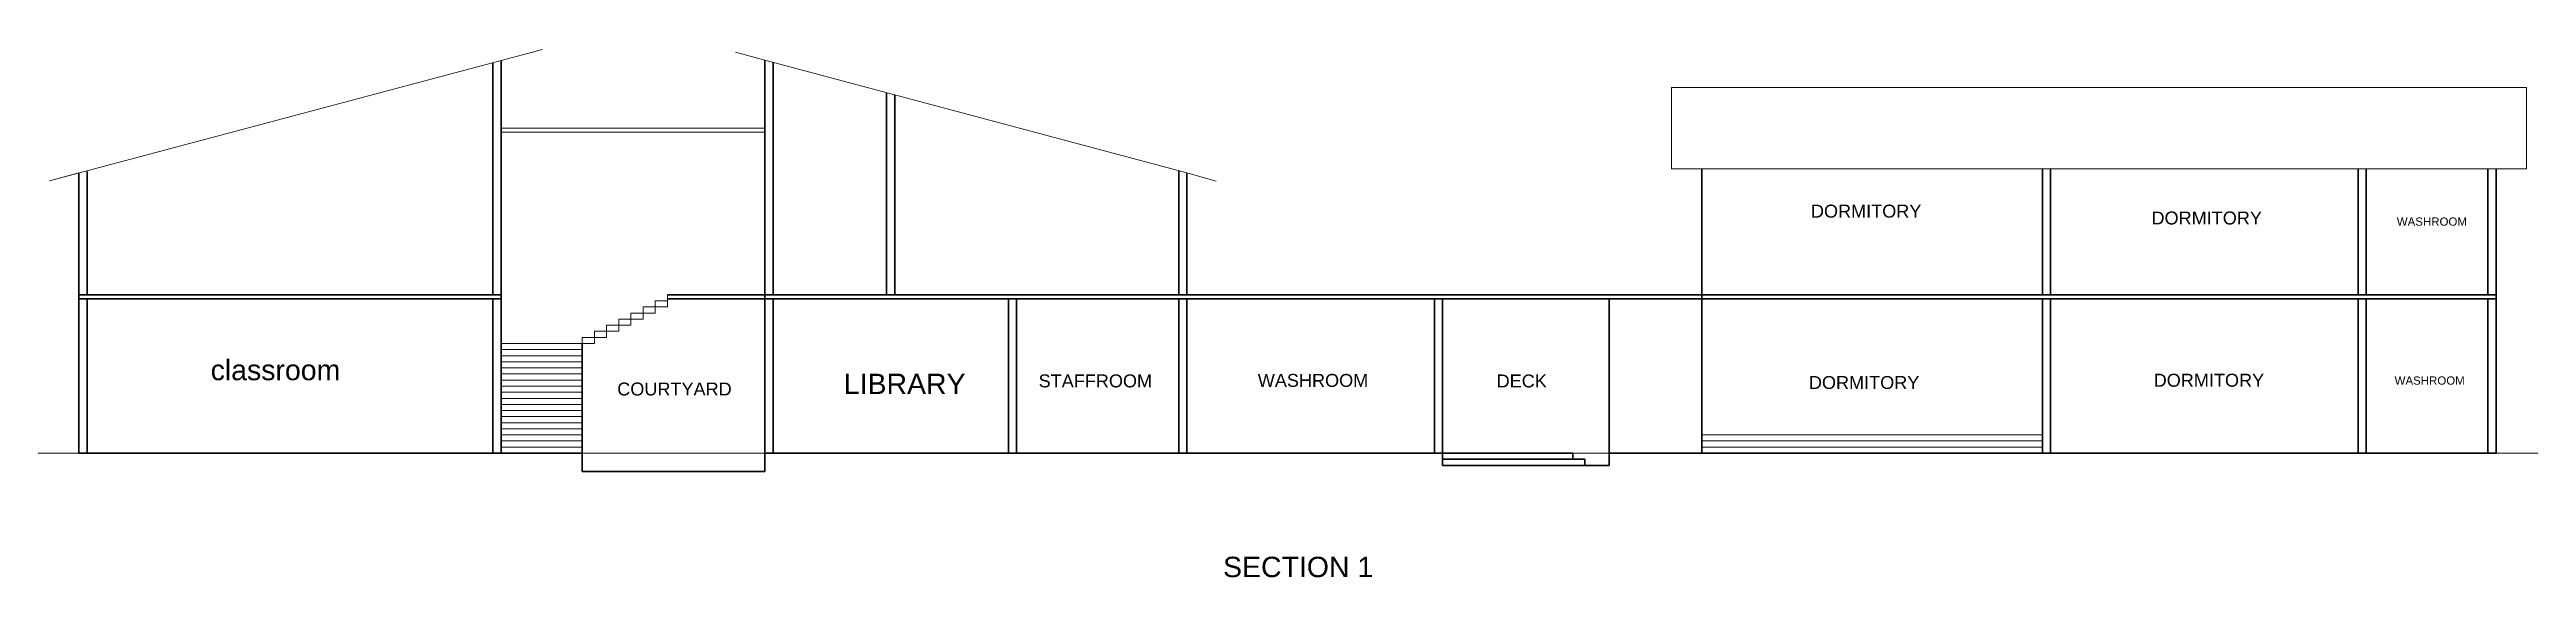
# Model space of a CAD drawing. Header units: metres. Extents: x -846 to 2173, y -239 to 2157.
# Drawn here: x -138.8 to -77.8, y 383.5 to 396.5 of the extents above; entities that cross this region are included whole.
import ezdxf

# ---------------------------------------------------------------- set-up
doc = ezdxf.new("R2010")
doc.units = ezdxf.units.M
doc.header["$MEASUREMENT"] = 0
for name, color, linetype, lineweight in [('SECTION LINE FIRST FLOOR', 110, 'Continuous', 30), ('section step', 21, 'Continuous', 15), ('SECTION WALL LINES', 57, 'Continuous', 30), ('text_space', 7, 'Continuous', 13), ('xl section', 20, 'Continuous', 30)]:
    doc.layers.add(name, color=color, linetype=linetype, lineweight=lineweight)
doc.styles.get("Standard").update_dxf_attribs({"font": 'arial.ttf'})

msp = doc.modelspace()

# ---------------------------------------------------------------- texts
at = {"layer": 'text_space', "attachment_point": 1}
for s, width, gutter_width, insert, char_height in [('DORMITORY', 0.95945, 1.594, (-95.443, 392.636), 0.3188), ('DORMITORY', 0.95945, 1.594, (-87.052, 392.467), 0.3188), ('WASHROOM', 0.60938, 1.012, (-81.008, 392.32), 0.2025), ('classroom', 1.51062, 2.51, (-134.872, 388.815), 0.5019), ('COURTYARD', 0.95945, 1.594, (-124.854, 388.256), 0.3188), ('LIBRARY', 1.51062, 2.51, (-119.272, 388.474), 0.5019), ('STAFFROOM', 0.95945, 1.594, (-114.472, 388.456), 0.3188), ('WASHROOM', 0.95945, 1.594, (-109.072, 388.468), 0.3188), ('DECK', 0.95945, 1.594, (-103.187, 388.454), 0.3188), ('DORMITORY', 0.95945, 1.594, (-95.493, 388.416), 0.3188), ('DORMITORY', 0.95945, 1.594, (-86.998, 388.472), 0.3188), ('WASHROOM', 0.60938, 1.012, (-81.062, 388.406), 0.2025), ('SECTION 1', 8.21492, 2.51, (-109.928, 383.966), 0.5019)]:
    msp.add_mtext_dynamic_manual_height_columns(s, width=width, gutter_width=gutter_width, heights=[0], dxfattribs=dict(at, insert=insert, char_height=char_height))

# ---------------------------------------------------------------- linework, layer by layer
at = {"layer": 'SECTION LINE FIRST FLOOR'}
for p, q in [((-118.217, 390.417), (-118.217, 395.394)), ((-118.017, 390.417), (-118.017, 395.34)), ((-110.817, 393.418), (-110.817, 390.417)), ((-110.817, 390.317), (-110.817, 386.517))]:
    msp.add_line(p, q, dxfattribs=at)
at = {"layer": 'section step'}
for p, q in [((-138.753, 393.248), (-126.695, 396.454)), ((-121.217, 396.195), (-121.942, 396.388)), ((-121.217, 396.195), (-121.942, 396.388)), ((-110.817, 393.418), (-121.217, 396.195)), ((-98.882, 393.517), (-98.882, 395.517)), ((-98.882, 395.517), (-77.813, 395.517)), ((-77.813, 393.517), (-77.813, 395.517)), ((-121.217, 394.517), (-127.717, 394.517)), ((-121.217, 394.417), (-127.717, 394.417)), ((-121.217, 390.417), (-121.217, 394.417)), ((-138.117, 393.418), (-138.842, 393.225)), ((-138.117, 393.418), (-138.116, 393.418)), ((-110.817, 393.418), (-110.094, 393.218)), ((-78.563, 393.517), (-98.882, 393.517)), ((-78.763, 393.517), (-77.813, 393.517)), ((-124.217, 389.817), (-124.217, 390.117)), ((-124.217, 390.117), (-123.617, 390.117)), ((-123.917, 389.967), (-123.917, 390.267)), ((-123.917, 390.267), (-123.617, 390.267)), ((-123.617, 390.117), (-123.617, 390.417)), ((-123.617, 390.417), (-123.317, 390.417)), ((-123.317, 390.417), (-121.217, 390.417)), ((-125.717, 389.367), (-125.117, 389.367)), ((-125.717, 389.217), (-125.717, 389.367)), ((-125.417, 389.217), (-125.417, 389.517)), ((-125.417, 389.517), (-124.817, 389.517)), ((-125.117, 389.367), (-125.117, 389.667)), ((-125.117, 389.667), (-124.517, 389.667)), ((-124.817, 389.517), (-124.817, 389.817)), ((-124.817, 389.817), (-124.217, 389.817)), ((-124.517, 389.667), (-124.517, 389.967)), ((-124.517, 389.967), (-123.917, 389.967)), ((-127.717, 389.217), (-125.417, 389.217)), ((-127.717, 389.067), (-125.717, 389.067)), ((-127.717, 388.917), (-125.717, 388.917)), ((-127.717, 388.767), (-125.717, 388.767)), ((-125.717, 389.217), (-125.417, 389.217)), ((-127.717, 388.617), (-125.717, 388.617)), ((-127.717, 388.467), (-125.717, 388.467)), ((-127.717, 388.317), (-125.717, 388.317)), ((-127.717, 388.167), (-125.717, 388.167)), ((-127.717, 388.017), (-125.717, 388.017)), ((-127.717, 387.867), (-125.717, 387.867)), ((-127.717, 387.717), (-125.717, 387.717)), ((-127.717, 387.567), (-125.717, 387.567)), ((-127.717, 387.417), (-125.717, 387.417)), ((-127.717, 387.267), (-125.717, 387.267)), ((-127.717, 387.117), (-125.717, 387.117)), ((-127.717, 386.967), (-125.717, 386.967)), ((-98.132, 386.967), (-89.737, 386.967)), ((-127.717, 386.817), (-125.717, 386.817)), ((-127.717, 386.667), (-125.717, 386.667)), ((-98.132, 386.817), (-89.737, 386.817)), ((-98.132, 386.517), (-98.132, 386.667)), ((-98.132, 386.667), (-89.737, 386.667))]:
    msp.add_line(p, q, dxfattribs=at)
msp.add_xline((-137.917, 386.517), (1, 0), dxfattribs=at)
at = {"layer": 'SECTION WALL LINES'}
for p, q in [((-125.717, 386.517), (-125.717, 386.067)), ((-121.217, 386.067), (-121.217, 386.517)), ((-101.312, 386.517), (-104.517, 386.517)), ((-104.517, 386.517), (-104.517, 386.217)), ((-101.012, 386.367), (-104.517, 386.367)), ((-101.312, 386.367), (-101.312, 386.517)), ((-101.012, 386.367), (-101.312, 386.367)), ((-101.012, 386.217), (-101.012, 386.367)), ((-100.412, 386.517), (-100.412, 386.217)), ((-125.717, 386.067), (-121.217, 386.067)), ((-100.712, 386.217), (-104.517, 386.217)), ((-100.712, 386.217), (-101.012, 386.217)), ((-100.712, 386.217), (-100.412, 386.217))]:
    msp.add_line(p, q, dxfattribs=at)
at = {"layer": 'xl section'}
for p, q in [((-127.917, 396.129), (-127.917, 390.417)), ((-127.717, 396.183), (-127.717, 386.517)), ((-121.217, 390.317), (-121.217, 396.195)), ((-121.016, 396.141), (-121.016, 390.417)), ((-138.117, 393.417), (-138.117, 386.517)), ((-137.917, 393.455), (-137.917, 390.417)), ((-111.017, 393.471), (-111.017, 390.417)), ((-110.817, 393.418), (-110.817, 390.417)), ((-98.132, 393.517), (-98.132, 386.517)), ((-89.737, 393.517), (-89.737, 390.417)), ((-89.537, 393.517), (-89.537, 390.417)), ((-81.963, 393.517), (-81.963, 390.417)), ((-81.763, 393.517), (-81.763, 390.417)), ((-78.763, 393.517), (-78.763, 390.417)), ((-78.563, 393.517), (-78.563, 386.517)), ((-127.717, 390.417), (-138.117, 390.417)), ((-127.717, 390.317), (-138.117, 390.317)), ((-137.917, 390.317), (-137.917, 386.517)), ((-127.917, 390.317), (-127.917, 386.517)), ((-123.617, 390.417), (-78.563, 390.417)), ((-123.617, 390.317), (-78.563, 390.317)), ((-121.217, 386.067), (-121.217, 390.317)), ((-121.016, 390.317), (-121.016, 386.517)), ((-115.217, 390.317), (-115.217, 386.517)), ((-115.017, 390.317), (-115.017, 386.517)), ((-111.017, 390.317), (-111.017, 386.517)), ((-110.817, 390.317), (-110.817, 386.517)), ((-104.717, 390.317), (-104.717, 386.517)), ((-104.517, 390.317), (-104.517, 386.517)), ((-100.412, 390.317), (-100.412, 386.517)), ((-89.737, 390.317), (-89.737, 386.517)), ((-89.537, 390.317), (-89.537, 386.517)), ((-81.963, 390.317), (-81.963, 386.517)), ((-81.763, 390.317), (-81.763, 386.517)), ((-78.763, 390.317), (-78.763, 386.517)), ((-125.717, 389.217), (-125.717, 386.517)), ((-125.717, 386.517), (-138.117, 386.517)), ((-127.717, 386.517), (-127.717, 386.667)), ((-121.217, 386.517), (-101.312, 386.517)), ((-100.412, 386.517), (-78.563, 386.517))]:
    msp.add_line(p, q, dxfattribs=at)

msp.set_redraw_order([(e.dxf.handle, doc.entitydb.next_handle()) for e in msp.query("TEXT MTEXT ATTDEF DIMENSION ARC_DIMENSION")])  # texts and dimensions are drawn at this point

doc.saveas('drawing.dxf')
